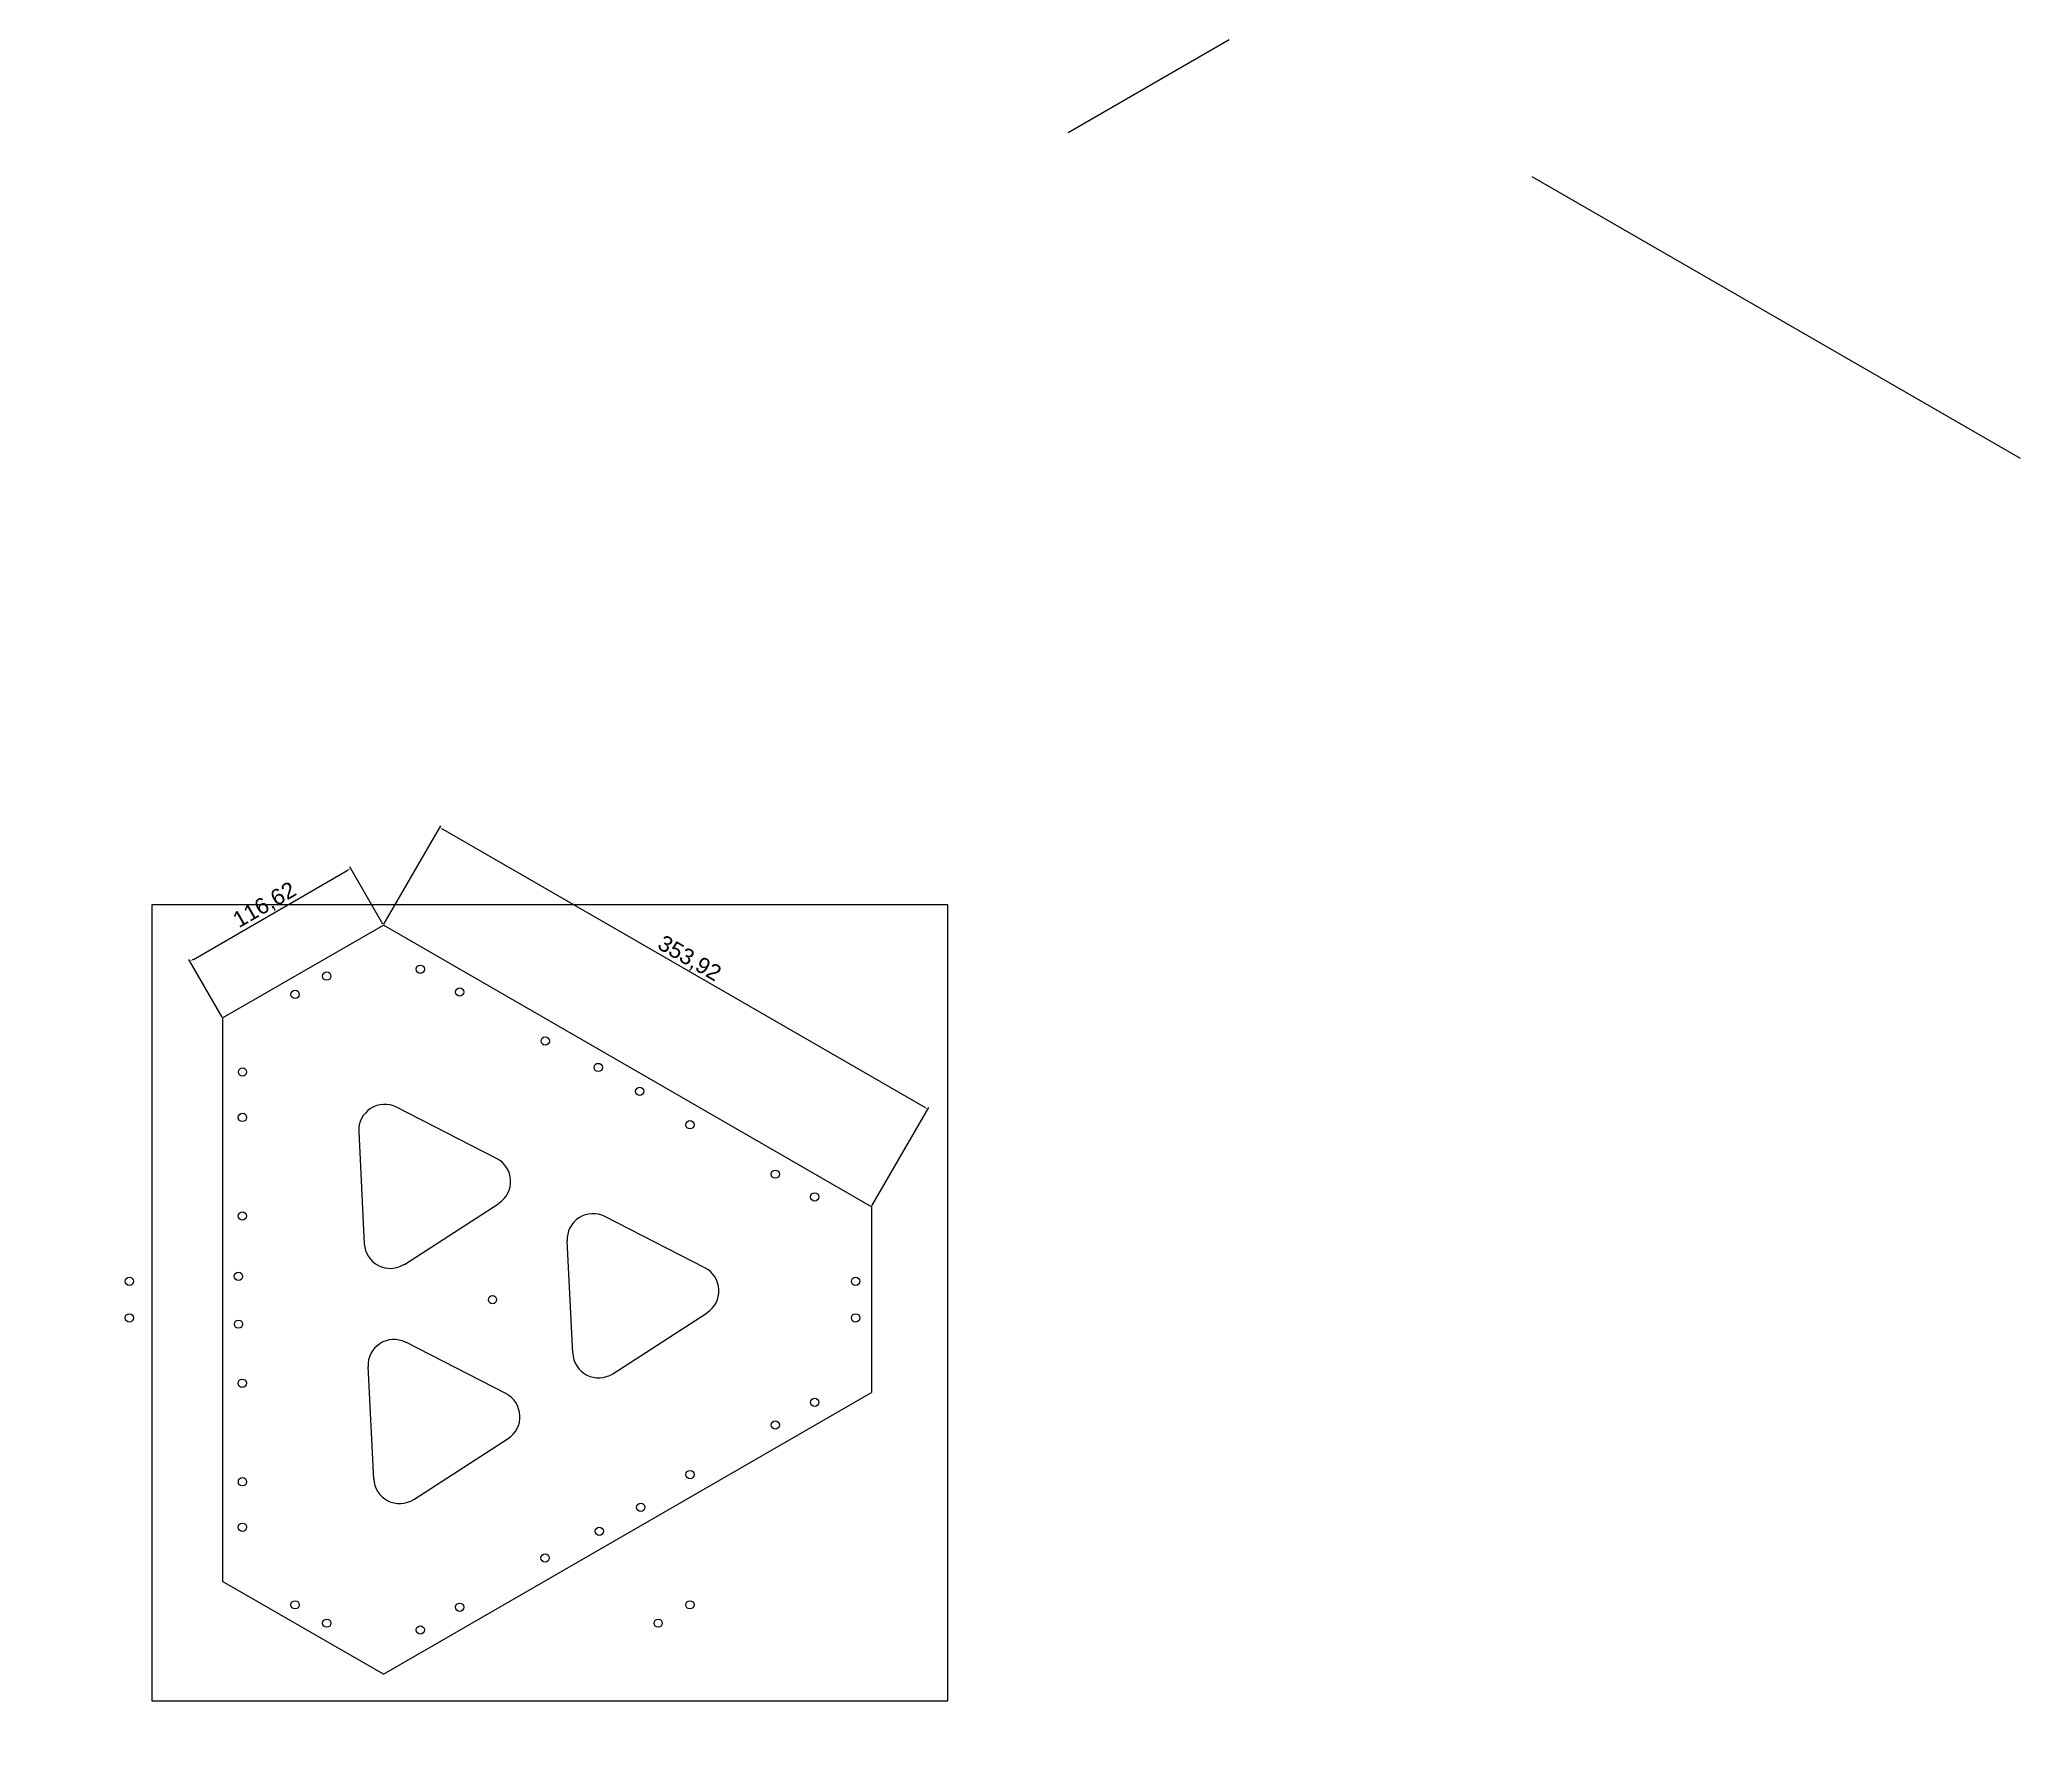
# Model space of a CAD drawing. Header units: millimetres. Extents: x 366 to 1609, y 68 to 1141.
import ezdxf

# ---------------------------------------------------------------- set-up
doc = ezdxf.new("R2010")
doc.units = ezdxf.units.MM
doc.styles.get("Standard").update_dxf_attribs({"font": 'arial.ttf'})
doc.dimstyles.new('ISO-25', dxfattribs={"dimtxt": 2.5, "dimasz": 2.5, "dimexe": 1.25, "dimexo": 0.625, "dimtad": 1, "dimtxsty": 'Standard', "dimcen": 2.5, "dimadec": 0, "dimazin": 0, "dimtfac": 1, "dimtmove": 0, "dimatfit": 3, "dimfxl": 1, "dimarcsym": 0})

# ---------------------------------------------------------------- blocks, each defined once
blk = doc.blocks.new('*U4')
for centre in [(-123.8, 71.5), (-99.1, 57.2), (-45.4, 26.4), (45.5, -26.2), (99.1, -57.2), (123.8, -71.5)]:
    blk.add_circle(centre, 2.6)
blk = doc.blocks.new('*U5')
at = {"color": 0, "linetype": 'ByBlock', "lineweight": -2, "transparency": 16777216}
blk.add_blockref('*U4', (728.5, 486), dxfattribs=at)
for p, rotation in [((493, 350), 119.9999999999999), ((728.5, 214), 239.9999999999999)]:
    blk.add_blockref('*U4', p, dxfattribs=dict(at, rotation=rotation))
blk = doc.blocks.new('*U8')
for p, q in [((38.9, 17.6), (-24, 49.8)), ((-47.7, 34.4), (-44.2, -36.1)), ((-19, -49), (40.3, -10.7))]:
    blk.add_line(p, q)
for centre, start, end in [((-31.4, 35.2), 62.8826, 182.8826), ((31.4, 3.1), 302.8826, 62.8826), ((-27.9, -35.2), 182.8826, 302.8826)]:
    blk.add_arc(centre, 16.3, start, end)
blk = doc.blocks.new('*U9')
at = {"color": 0, "linetype": 'ByBlock', "lineweight": -2, "transparency": 16777216}
blk.add_blockref('*U8', (613.7, 421.1), dxfattribs=at)
for p, rotation in [((729.7, 345.9), 239.9999999999999), ((606.5, 283), 120)]:
    blk.add_blockref('*U8', p, dxfattribs=dict(at, rotation=rotation))
blk = doc.blocks.new('*D12')
at = {"color": 0, "lineweight": -2, "transparency": 16777216}
for p, q in [((581.8, 585.8), (617.5, 647.6)), ((921.2, 470.8), (619, 645.3)), ((888.3, 408.9), (924, 470.7))]:
    blk.add_line(p, q, dxfattribs=at)
at = {"color": 0, "transparency": 16777216}
for points in [[(619.2, 645.6), (618.8, 644.9), (616.9, 646.5)], [(921.4, 471.2), (921, 470.5), (923.4, 469.6)]]:
    blk.add_solid(points, dxfattribs=at)
at = {"layer": 'Defpoints', "color": 0, "transparency": 16777216}
for p in [(616.9, 646.5), (581.5, 585.3), (888, 408.3)]:
    blk.add_point(p, dxfattribs=at)
at = {"color": 0, "transparency": 16777216, "insert": (773.4, 563.8), "char_height": 2.5, "width": 45.437, "attachment_point": 5, "rotation": 330}
blk.add_mtext('{\\H4x;353,92}', dxfattribs=at)
blk = doc.blocks.new('*D13')
at = {"color": 0, "lineweight": -2, "transparency": 16777216}
for p, q in [((462.2, 563.7), (558.8, 619.5)), ((581.2, 585.8), (560.4, 621.9)), ((480.2, 527.5), (459.4, 563.6))]:
    blk.add_line(p, q, dxfattribs=at)
at = {"color": 0, "transparency": 16777216}
for points in [[(558.6, 619.9), (559, 619.2), (561, 620.8)], [(461.9, 564.1), (462.4, 563.4), (460, 562.5)]]:
    blk.add_solid(points, dxfattribs=at)
at = {"layer": 'Defpoints', "color": 0, "transparency": 16777216}
for p in [(561, 620.8), (581.5, 585.3), (480.5, 527)]:
    blk.add_point(p, dxfattribs=at)
at = {"color": 0, "transparency": 16777216, "insert": (507.2, 597.4), "char_height": 2.5, "attachment_point": 5, "rotation": 30}
blk.add_mtext('{\\H4x;116,62}', dxfattribs=at)
blk = doc.blocks.new('*U15')
for centre in [(-13, 7.5), (13, -7.5)]:
    blk.add_circle(centre, 2.6)
blk = doc.blocks.new('*U16')
at = {"color": 0, "linetype": 'ByBlock', "lineweight": -2, "transparency": 16777216}
blk.add_blockref('*U15', (729.4, 488.3), dxfattribs=at)
for p, rotation in [((490.5, 349.6), 120), ((730.1, 212), 239.9999999999999)]:
    blk.add_blockref('*U15', p, dxfattribs=dict(at, rotation=rotation))

msp = doc.modelspace()

# ---------------------------------------------------------------- linework, layer by layer
for p, q in [((1011.5, 1083.072), (1112.5, 1141.384)), ((480.5, 526.958), (581.5, 585.27)), ((888, 408.312), (888, 291.688)), ((581.5, 114.73), (480.5, 173.042))]:
    msp.add_line(p, q)
for points in [[(1609.426, 878.225), (1302.926, 1055.183)], [(888, 408.312), (581.5, 585.27)], [(480.5, 526.958), (480.5, 173.042)], [(581.5, 114.73), (888, 291.688)]]:
    msp.add_lwpolyline(points)
msp.add_lwpolyline([(436, 98), (936, 98), (936, 598), (436, 598)], close=True)
for centre in [(545.959, 553.204), (526.041, 541.704), (422, 361.5), (878, 361.5), (650, 350), (422, 338.5), (878, 338.5), (526.041, 158.296), (545.959, 146.796), (754.041, 146.796), (773.959, 158.296)]:
    msp.add_circle(centre, 2.6)

# ---------------------------------------------------------------- block references
for name in ['*U5', '*U16', '*U9']:
    msp.add_blockref(name, (0, 0))

# ---------------------------------------------------------------- dimensions: what is measured, and where the dimension line sits
for p1, distance, picture, middle in [((888, 408.312), -70.734, '*D12', (773.434, 563.794)), ((480.5, 526.958), 41.016, '*D13', (507.175, 597.381))]:
    dim = msp.add_aligned_dim(p1=p1, p2=(581.5, 585.27), distance=distance, text='{\\H4x;<>}', dimstyle='ISO-25')
    dim.commit()
    dim.dimension.update_dxf_attribs({"geometry": picture, "text_midpoint": middle})

doc.saveas('drawing.dxf')
